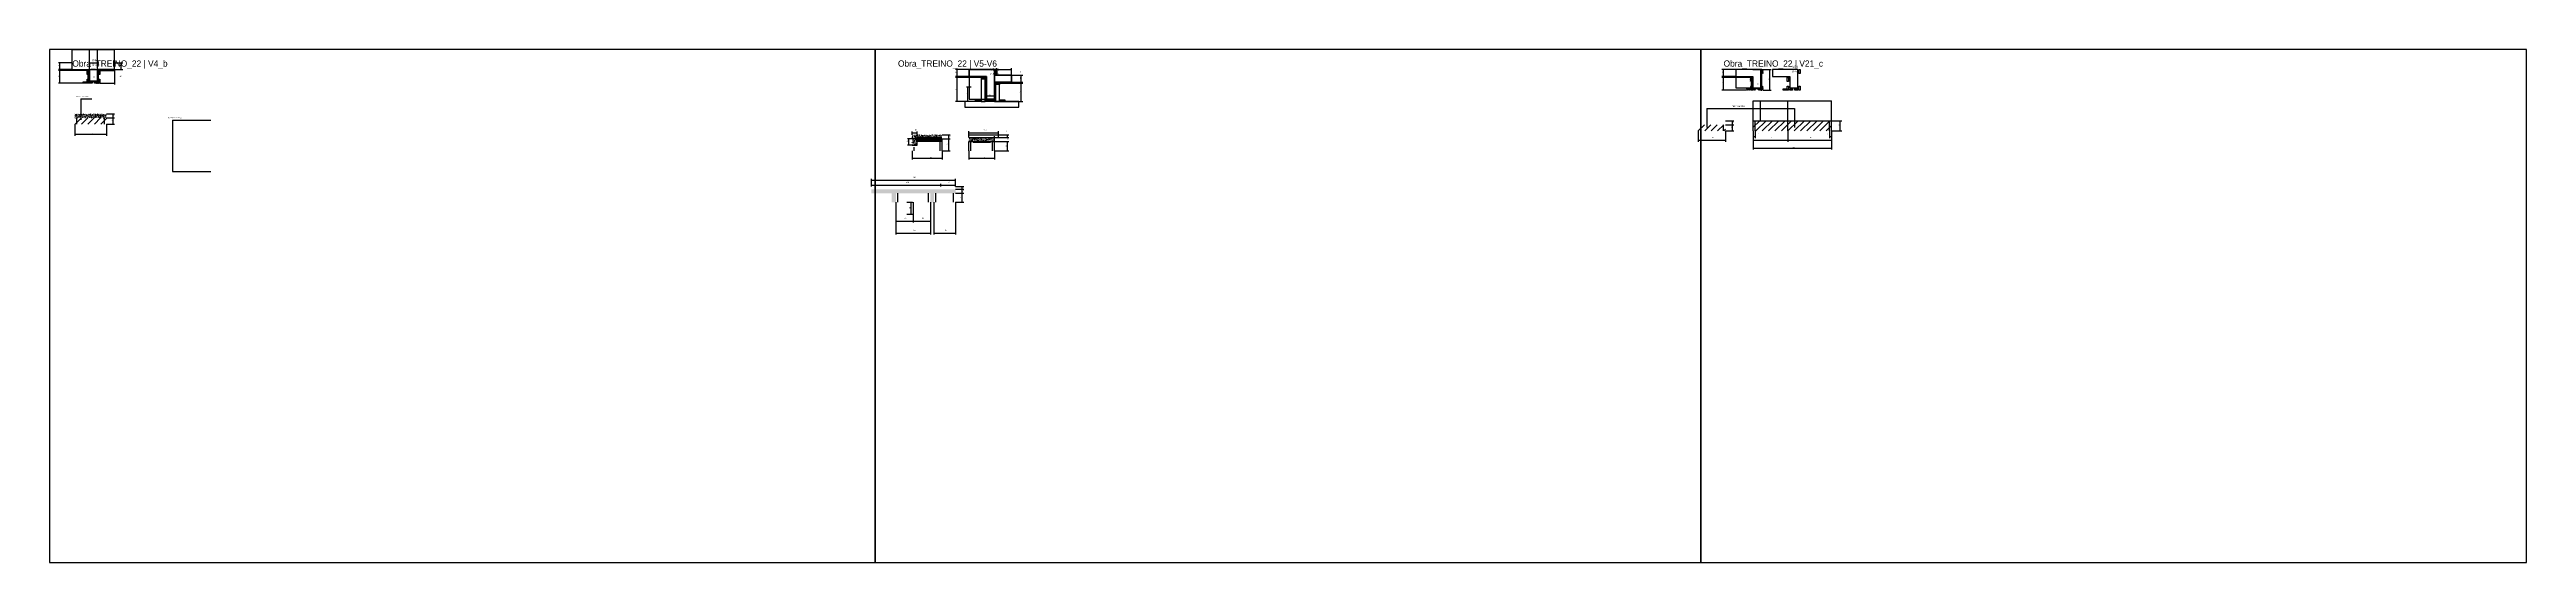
# Model space of a CAD drawing. Header units: metres. Extents: x -41 to 34800, y -36000 to 1848.
# Drawn here: x 8700 to 17400, y -30600 to -28800 of the extents above; entities that cross this region are included whole.
import ezdxf

# ---------------------------------------------------------------- set-up
doc = ezdxf.new("R2010")
doc.units = ezdxf.units.M
for name, color, linetype in [('CELL_BORDER', 8, 'Continuous'), ('CONCRETO', 251, 'Continuous'), ('COTA', 4, 'Continuous'), ('Cota Seção (2x)', 4, 'Continuous'), ('Hachura', 253, 'Continuous'), ('LABEL_ID', 3, 'Continuous'), ('Madeira', 126, 'Continuous'), ('Painéis', 200, 'Continuous'), ('PONTALETE', 2, 'Continuous'), ('SARR_2.2x7', 40, 'Continuous'), ('Texto Seção', 7, 'Continuous')]:
    doc.layers.add(name, color=color, linetype=linetype)

msp = doc.modelspace()

# ---------------------------------------------------------------- hatches: boundary and pattern name
at = {"layer": 'COTA'}
h = msp.add_hatch(dxfattribs=at)
h.set_pattern_fill('AR-CONC', scale=0.03)
h.paths.add_polyline_path([(8788.8, -29025.7), (8788.8, -29039.7), (8899.8, -29039.7), (8899.8, -29025.7)])
h = msp.add_hatch(dxfattribs=at)
h.set_pattern_fill('AR-CONC', scale=0.03)
h.paths.add_polyline_path([(11729.9, -29099.1), (11729.9, -29135.1), (11747.9, -29135.1), (11747.9, -29113.1), (11834.8, -29113.1), (11834.8, -29099.1)])
h = msp.add_hatch(dxfattribs=at)
h.set_pattern_fill('AR-CONC', scale=0.03)
h.paths.add_polyline_path([(12019.6, -29123.1), (12019.6, -29109.1), (11928.6, -29109.1), (11928.6, -29123.1)])
h = msp.add_hatch(dxfattribs=at)
h.set_pattern_fill('AR-CONC', scale=0.03)
h.paths.add_polyline_path([(11657.6, -29336), (11673, -29336), (11673, -29304), (11794, -29304), (11794, -29336), (11806.6, -29336), (11806.6, -29304), (11882.6, -29304), (11882.6, -29290), (11586.6, -29290), (11586.6, -29304), (11657.6, -29304)])
at = {"layer": 'Hachura'}
h = msp.add_hatch(color=8, dxfattribs=at)
h.dxf.hatch_style = 1
h.paths.add_polyline_path([(8780, -28874), (8780, -28870), (8780, -28870), (8840, -28870), (8840, -28870), (8840, -28874), (8840, -28874), (8780, -28874)])
h = msp.add_hatch(dxfattribs=at)
h.set_pattern_fill('ANSI31', scale=0.5)
h.paths.add_polyline_path([(8836, -28888), (8831.6, -28888), (8831.6, -28888), (8831.6, -28874), (8831.6, -28874), (8836, -28874), (8836, -28874), (8836, -28888)])
h = msp.add_hatch(color=8, dxfattribs=at)
h.dxf.hatch_style = 1
h.paths.add_polyline_path([(8836, -28874), (8840, -28874), (8840, -28874), (8840, -28918), (8840, -28918), (8836, -28918), (8836, -28918), (8836, -28874)])
h = msp.add_hatch(color=8, dxfattribs=at)
h.dxf.hatch_style = 1
h.paths.add_polyline_path([(8928, -28874), (8928, -28870), (8928, -28870), (8868, -28870), (8868, -28870), (8868, -28874), (8868, -28874), (8928, -28874)])
h = msp.add_hatch(color=8, dxfattribs=at)
h.dxf.hatch_style = 1
h.paths.add_polyline_path([(8872, -28874), (8868, -28874), (8868, -28874), (8868, -28918), (8868, -28918), (8872, -28918), (8872, -28918), (8872, -28874)])
h = msp.add_hatch(dxfattribs=at)
h.set_pattern_fill('ANSI31', scale=0.5)
h.paths.add_polyline_path([(8876.4, -28888), (8872, -28888), (8872, -28888), (8872, -28874), (8872, -28874), (8876.4, -28874), (8876.4, -28874), (8876.4, -28888)])
h = msp.add_hatch(color=8, dxfattribs=at)
h.dxf.hatch_style = 1
h.paths.add_polyline_path([(12022.7, -28870), (12018.7, -28870), (12018.7, -28870), (12018.7, -28890), (12018.7, -28890), (12022.7, -28890), (12022.7, -28890), (12022.7, -28870)])
h = msp.add_hatch(dxfattribs=at)
h.set_pattern_fill('ANSI31', scale=0.5)
h.paths.add_polyline_path([(12027.1, -28890), (12022.7, -28890), (12022.7, -28890), (12022.7, -28870), (12022.7, -28870), (12027.1, -28870), (12027.1, -28870), (12027.1, -28890)])
h = msp.add_hatch(color=8, dxfattribs=at)
h.dxf.hatch_style = 1
h.paths.add_polyline_path([(14714.5, -28870), (14710.5, -28870), (14710.5, -28870), (14710.5, -28942), (14710.5, -28942), (14714.5, -28942), (14714.5, -28942), (14714.5, -28870)])
h = msp.add_hatch(dxfattribs=at)
h.set_pattern_fill('ANSI31', scale=0.5)
h.paths.add_polyline_path([(14718.9, -28884), (14714.5, -28884), (14714.5, -28884), (14714.5, -28870), (14714.5, -28870), (14718.9, -28870), (14718.9, -28870), (14718.9, -28884)])
h = msp.add_hatch(dxfattribs=at)
h.set_pattern_fill('ANSI31', scale=0.5)
h.paths.add_polyline_path([(8831.6, -28913.6), (8831.6, -28918), (8831.6, -28918), (8817.6, -28918), (8817.6, -28918), (8817.6, -28913.6), (8817.6, -28913.6), (8831.6, -28913.6)])
h = msp.add_hatch(dxfattribs=at)
h.set_pattern_fill('ANSI31', scale=0.5)
h.paths.add_polyline_path([(8836, -28918), (8831.6, -28918), (8831.6, -28918), (8831.6, -28904), (8831.6, -28904), (8836, -28904), (8836, -28904), (8836, -28918)])
h = msp.add_hatch(color=8, dxfattribs=at)
h.dxf.hatch_style = 1
h.paths.add_polyline_path([(8840, -28913.6), (8840, -28910), (8840, -28910), (8868, -28910), (8868, -28910), (8868, -28913.6), (8868, -28913.6), (8840, -28913.6)])
h = msp.add_hatch(dxfattribs=at)
h.set_pattern_fill('ANSI31', scale=0.5)
h.paths.add_polyline_path([(8840, -28918), (8840, -28913.6), (8840, -28913.6), (8850, -28913.6), (8850, -28913.6), (8850, -28918), (8850, -28918), (8840, -28918)])
h = msp.add_hatch(dxfattribs=at)
h.set_pattern_fill('ANSI31', scale=0.5)
h.paths.add_polyline_path([(8858, -28918), (8858, -28913.6), (8858, -28913.6), (8868, -28913.6), (8868, -28913.6), (8868, -28918), (8868, -28918), (8858, -28918)])
h = msp.add_hatch(dxfattribs=at)
h.set_pattern_fill('ANSI31', scale=0.5)
h.paths.add_polyline_path([(8876.4, -28918), (8872, -28918), (8872, -28918), (8872, -28904), (8872, -28904), (8876.4, -28904), (8876.4, -28904), (8876.4, -28918)])
h = msp.add_hatch(color=8, dxfattribs=at)
h.dxf.hatch_style = 1
h.paths.add_polyline_path([(11930.7, -28898), (11930.7, -28894), (11930.7, -28894), (11990.7, -28894), (11990.7, -28894), (11990.7, -28898), (11990.7, -28898), (11930.7, -28898)])
h = msp.add_hatch(dxfattribs=at)
h.set_pattern_fill('ANSI31', scale=0.5)
h.paths.add_polyline_path([(11972.7, -28898), (11972.7, -28902.4), (11972.7, -28902.4), (11986.7, -28902.4), (11986.7, -28902.4), (11986.7, -28898), (11986.7, -28898), (11972.7, -28898)])
h = msp.add_hatch(color=8, dxfattribs=at)
h.dxf.hatch_style = 1
h.paths.add_polyline_path([(11986.7, -28898), (11990.7, -28898), (11990.7, -28898), (11990.7, -28982), (11990.7, -28982), (11986.7, -28982), (11986.7, -28982), (11986.7, -28898)])
h = msp.add_hatch(color=8, dxfattribs=at)
h.dxf.hatch_style = 1
h.paths.add_polyline_path([(12078.7, -28918), (12078.7, -28914), (12078.7, -28914), (12018.7, -28914), (12018.7, -28914), (12018.7, -28918), (12018.7, -28918), (12078.7, -28918)])
h = msp.add_hatch(color=8, dxfattribs=at)
h.dxf.hatch_style = 1
h.paths.add_polyline_path([(12022.7, -28918), (12018.7, -28918), (12018.7, -28918), (12018.7, -28982), (12018.7, -28982), (12022.7, -28982), (12022.7, -28982), (12022.7, -28918)])
h = msp.add_hatch(dxfattribs=at)
h.set_pattern_fill('ANSI31', scale=0.5)
h.paths.add_polyline_path([(12036.7, -28918), (12036.7, -28922.4), (12036.7, -28922.4), (12022.7, -28922.4), (12022.7, -28922.4), (12022.7, -28918), (12022.7, -28918), (12036.7, -28918)])
h = msp.add_hatch(color=8, dxfattribs=at)
h.dxf.hatch_style = 1
h.paths.add_polyline_path([(14622.5, -28898), (14622.5, -28894), (14622.5, -28894), (14682.5, -28894), (14682.5, -28894), (14682.5, -28898), (14682.5, -28898), (14622.5, -28898)])
h = msp.add_hatch(dxfattribs=at)
h.set_pattern_fill('ANSI31', scale=0.5)
h.paths.add_polyline_path([(14674.1, -28937.6), (14674.1, -28942), (14674.1, -28942), (14660.1, -28942), (14660.1, -28942), (14660.1, -28937.6), (14660.1, -28937.6), (14674.1, -28937.6)])
h = msp.add_hatch(dxfattribs=at)
h.set_pattern_fill('ANSI31', scale=0.5)
h.paths.add_polyline_path([(14678.5, -28912), (14674.1, -28912), (14674.1, -28912), (14674.1, -28898), (14674.1, -28898), (14678.5, -28898), (14678.5, -28898), (14678.5, -28912)])
h = msp.add_hatch(dxfattribs=at)
h.set_pattern_fill('ANSI31', scale=0.5)
h.paths.add_polyline_path([(14678.5, -28942), (14674.1, -28942), (14674.1, -28942), (14674.1, -28928), (14674.1, -28928), (14678.5, -28928), (14678.5, -28928), (14678.5, -28942)])
h = msp.add_hatch(color=8, dxfattribs=at)
h.dxf.hatch_style = 1
h.paths.add_polyline_path([(14678.5, -28898), (14682.5, -28898), (14682.5, -28898), (14682.5, -28942), (14682.5, -28942), (14678.5, -28942), (14678.5, -28942), (14678.5, -28898)])
h = msp.add_hatch(color=8, dxfattribs=at)
h.dxf.hatch_style = 1
h.paths.add_polyline_path([(14682.5, -28937.6), (14682.5, -28934), (14682.5, -28934), (14710.5, -28934), (14710.5, -28934), (14710.5, -28937.6), (14710.5, -28937.6), (14682.5, -28937.6)])
h = msp.add_hatch(dxfattribs=at)
h.set_pattern_fill('ANSI31', scale=0.5)
h.paths.add_polyline_path([(14682.5, -28942), (14682.5, -28937.6), (14682.5, -28937.6), (14692.5, -28937.6), (14692.5, -28937.6), (14692.5, -28942), (14692.5, -28942), (14682.5, -28942)])
h = msp.add_hatch(dxfattribs=at)
h.set_pattern_fill('ANSI31', scale=0.5)
h.paths.add_polyline_path([(14700.5, -28942), (14700.5, -28937.6), (14700.5, -28937.6), (14710.5, -28937.6), (14710.5, -28937.6), (14710.5, -28942), (14710.5, -28942), (14700.5, -28942)])
h = msp.add_hatch(dxfattribs=at)
h.set_pattern_fill('ANSI31', scale=0.5)
h.paths.add_polyline_path([(14718.9, -28942), (14714.5, -28942), (14714.5, -28942), (14714.5, -28928), (14714.5, -28928), (14718.9, -28928), (14718.9, -28928), (14718.9, -28942)])
h = msp.add_hatch(dxfattribs=at)
h.set_pattern_fill('ANSI31', scale=5)
h.paths.add_polyline_path([(8788.8, -29039.7), (8788.8, -29061.7), (8899.8, -29061.7), (8899.8, -29039.7)])
h = msp.add_hatch(dxfattribs=at)
h.set_pattern_fill('ANSI31', scale=0.5)
h.paths.add_polyline_path([(11952.7, -28982), (11952.7, -28977.6), (11952.7, -28977.6), (11972.7, -28977.6), (11972.7, -28977.6), (11972.7, -28982), (11972.7, -28982), (11952.7, -28982)])
h = msp.add_hatch(color=8, dxfattribs=at)
h.dxf.hatch_style = 1
h.paths.add_polyline_path([(11990.7, -28977.6), (11990.7, -28974), (11990.7, -28974), (12018.7, -28974), (12018.7, -28974), (12018.7, -28977.6), (12018.7, -28977.6), (11990.7, -28977.6)])
h = msp.add_hatch(dxfattribs=at)
h.set_pattern_fill('ANSI31', scale=0.5)
h.paths.add_polyline_path([(11990.7, -28982), (11990.7, -28977.6), (11990.7, -28977.6), (12000.7, -28977.6), (12000.7, -28977.6), (12000.7, -28982), (12000.7, -28982), (11990.7, -28982)])
h = msp.add_hatch(dxfattribs=at)
h.set_pattern_fill('ANSI31', scale=0.5)
h.paths.add_polyline_path([(12008.7, -28982), (12008.7, -28977.6), (12008.7, -28977.6), (12018.7, -28977.6), (12018.7, -28977.6), (12018.7, -28982), (12018.7, -28982), (12008.7, -28982)])
h = msp.add_hatch(dxfattribs=at)
h.set_pattern_fill('ANSI31', scale=0.5)
h.paths.add_polyline_path([(12056.7, -28982), (12056.7, -28977.6), (12056.7, -28977.6), (12036.7, -28977.6), (12036.7, -28977.6), (12036.7, -28982), (12036.7, -28982), (12056.7, -28982)])
h = msp.add_hatch(dxfattribs=at)
h.set_pattern_fill('ANSI31', scale=5)
h.paths.add_polyline_path([(14805.6, -29085.6), (14805.6, -29049.6), (14683.6, -29049.6), (14683.6, -29085.6)])
h = msp.add_hatch(dxfattribs=at)
h.set_pattern_fill('ANSI31', scale=5)
h.paths.add_polyline_path([(14959.5, -29085.6), (14959.5, -29049.6), (14805.6, -29049.6), (14805.6, -29085.6)])
h = msp.add_hatch(dxfattribs=at)
h.set_pattern_fill('ANSI31', scale=5)
h.paths.add_polyline_path([(14587, -29085.6), (14587, -29063.6), (14491, -29063.6), (14491, -29085.6)])

# ---------------------------------------------------------------- linework, layer by layer
at = {"layer": 'CELL_BORDER'}
for points in [[(8700, -30600), (11600, -30600), (11600, -28800), (8700, -28800)], [(11600, -30600), (14500, -30600), (14500, -28800), (11600, -28800)], [(14500, -30600), (17400, -30600), (17400, -28800), (14500, -28800)]]:
    msp.add_lwpolyline(points, close=True, dxfattribs=at)
at = {"layer": 'CONCRETO'}
for points in [[(12018.7, -28914), (12018.7, -28974), (11990.7, -28974), (11990.7, -28894), (11930.7, -28894), (11930.7, -28870), (12018.7, -28870)], [(12018.7, -28890), (12078.7, -28890), (12078.7, -28914), (12018.7, -28914)]]:
    msp.add_lwpolyline(points, dxfattribs=at)
for points in [[(11930.7, -28974), (12018.7, -28974), (12018.7, -28870), (11930.7, -28870)], [(14622.5, -28934), (14710.5, -28934), (14710.5, -28870), (14622.5, -28870)], [(14752.2, -28870), (14752.2, -28894), (14812.2, -28894), (14812.2, -28934), (14840.2, -28934), (14840.2, -28890), (14840.2, -28870), (14812.2, -28870), (14812.2, -28870)], [(12018.7, -28914), (12078.7, -28914), (12078.7, -28890), (12018.7, -28890)]]:
    msp.add_lwpolyline(points, close=True, dxfattribs=at)
at = {"layer": 'COTA'}
for p, q in [((8780, -28846), (8731.6, -28846)), ((8780, -28870), (8731.6, -28870)), ((8780, -28874), (8731.6, -28874)), ((8736.6, -28870), (8736.6, -28846)), ((8736.6, -28918), (8736.6, -28874)), ((8928, -28846), (8957.1, -28846)), ((8928, -28870), (8957.1, -28870)), ((8928, -28874), (8928, -28923)), ((8952.1, -28870), (8952.1, -28846)), ((11930.7, -28870), (11882.4, -28870)), ((11887.4, -28894), (11887.4, -28870)), ((12027.1, -28870), (12027.1, -28865)), ((12027.1, -28870), (12078.7, -28870)), ((12078.7, -28890), (12078.7, -28865)), ((14622.5, -28870), (14574.1, -28870)), ((14579.1, -28894), (14579.1, -28870)), ((14703.3, -28870), (14747.6, -28870)), ((14742.6, -28942), (14742.6, -28870)), ((8817.6, -28918), (8731.6, -28918)), ((8876.4, -28918), (8876.4, -28913)), ((8876.4, -28918), (8928, -28918)), ((11930.7, -28894), (11882.4, -28894)), ((11930.7, -28898), (11882.4, -28898)), ((11887.4, -28982), (11887.4, -28898)), ((11937.7, -28932), (11920.2, -28932)), ((11925.2, -28982), (11925.2, -28932)), ((12036.7, -28918), (12118.2, -28918)), ((12078.7, -28890), (12118.2, -28890)), ((12078.7, -28914), (12118.2, -28914)), ((12113.2, -28914), (12113.2, -28890)), ((12113.2, -28982), (12113.2, -28918)), ((14622.5, -28894), (14574.1, -28894)), ((14622.5, -28898), (14574.1, -28898)), ((14660.1, -28942), (14574.1, -28942)), ((14579.1, -28942), (14579.1, -28898)), ((14718.9, -28942), (14747.6, -28942)), ((8899.8, -29025.7), (8928.4, -29025.7)), ((8899.8, -29039.7), (8928.4, -29039.7)), ((8899.8, -29039.7), (8928.4, -29039.7)), ((8923.4, -29039.7), (8923.4, -29025.7)), ((8923.4, -29061.7), (8923.4, -29039.7)), ((11952.7, -28982), (11882.4, -28982)), ((11937.7, -28982), (11920.2, -28982)), ((12056.7, -28982), (12118.2, -28982)), ((14587, -29049.6), (14615.7, -29049.6)), ((14610.7, -29063.6), (14610.7, -29049.6)), ((14959.6, -29049.6), (14994.9, -29049.6)), ((14989.9, -29085.6), (14989.9, -29049.6)), ((8788.8, -29061.7), (8788.8, -29102.4)), ((8788.8, -29097.4), (8899.8, -29097.4)), ((8899.8, -29061.7), (8899.8, -29102.4)), ((8899.8, -29061.7), (8928.4, -29061.7)), ((11747.9, -29113.1), (11713.5, -29113.1)), ((11729.9, -29135.1), (11713.5, -29135.1)), ((11718.5, -29135.1), (11718.5, -29113.1)), ((11729.9, -29099.1), (11729.9, -29087.2)), ((11729.9, -29092.2), (11747.9, -29092.2)), ((11747.9, -29113.1), (11747.9, -29087.2)), ((11834.8, -29099.1), (11863.5, -29099.1)), ((11834.8, -29113.1), (11863.5, -29113.1)), ((11834.8, -29113.1), (11863.5, -29113.1)), ((11858.5, -29113.1), (11858.5, -29099.1)), ((11858.5, -29155.1), (11858.5, -29113.1)), ((11928.6, -29099.1), (11928.6, -29086.7)), ((11928.6, -29091.7), (12033.6, -29091.7)), ((12019.6, -29123.1), (12019.6, -29104.1)), ((12019.6, -29109.1), (12033.6, -29109.1)), ((12019.6, -29123.1), (12069.5, -29123.1)), ((12033.6, -29099.1), (12033.6, -29086.7)), ((12033.6, -29099.1), (12069.5, -29099.1)), ((12033.6, -29109.1), (12033.6, -29104.1)), ((12033.6, -29109.1), (12069.5, -29109.1)), ((12064.5, -29109.1), (12064.5, -29099.1)), ((12064.5, -29155.1), (12064.5, -29123.1)), ((14491, -29085.6), (14491, -29123.5)), ((14491, -29118.5), (14587, -29118.5)), ((14587, -29063.6), (14615.7, -29063.6)), ((14587, -29063.6), (14615.7, -29063.6)), ((14587, -29085.6), (14615.7, -29085.6)), ((14587, -29085.6), (14587, -29123.5)), ((14610.7, -29085.6), (14610.7, -29063.6)), ((14683.6, -29085.6), (14683.6, -29151.2)), ((14683.6, -29085.6), (14683.6, -29123.5)), ((14683.6, -29085.6), (14683.6, -29110.6)), ((14683.6, -29105.6), (14690.6, -29105.6)), ((14683.6, -29118.5), (14805.6, -29118.5)), ((14690.6, -29085.6), (14690.6, -29110.6)), ((14805.6, -29085.6), (14805.6, -29123.5)), ((14805.6, -29085.6), (14805.6, -29123.5)), ((14805.6, -29118.5), (14959.5, -29118.5)), ((14952.5, -29085.6), (14952.5, -29110.6)), ((14952.5, -29105.6), (14959.5, -29105.6)), ((14959.5, -29085.6), (14959.5, -29151.2)), ((14959.5, -29085.6), (14994.9, -29085.6)), ((14959.5, -29085.6), (14959.5, -29123.5)), ((14959.5, -29085.6), (14959.5, -29110.6)), ((11729.9, -29155.1), (11729.9, -29185.8)), ((11729.9, -29180.8), (11834.8, -29180.8)), ((11834.8, -29155.1), (11834.8, -29185.8)), ((11834.8, -29155.1), (11863.5, -29155.1)), ((11928.6, -29155.1), (11928.6, -29185.8)), ((11928.6, -29180.8), (12019.6, -29180.8)), ((12019.6, -29155.1), (12019.6, -29185.8)), ((12019.6, -29155.1), (12069.5, -29155.1)), ((14683.6, -29146.2), (14959.5, -29146.2)), ((11586.6, -29280), (11586.6, -29253.7)), ((11586.6, -29258.7), (11882.6, -29258.7)), ((11586.6, -29280), (11586.6, -29270.8)), ((11586.6, -29275.8), (11830.6, -29275.8)), ((11830.6, -29280), (11830.6, -29270.8)), ((11830.6, -29280), (11830.6, -29270.8)), ((11830.6, -29275.8), (11882.6, -29275.8)), ((11882.6, -29280), (11882.6, -29253.7)), ((11882.6, -29280), (11882.6, -29270.8)), ((11882.6, -29280), (11910.9, -29280)), ((11882.6, -29290), (11910.9, -29290)), ((11882.6, -29290), (11910.9, -29290)), ((11882.6, -29304), (11910.9, -29304)), ((11882.6, -29304), (11910.9, -29304)), ((11905.9, -29290), (11905.9, -29280)), ((11905.9, -29304), (11905.9, -29290)), ((11905.9, -29336), (11905.9, -29304)), ((11673, -29336), (11673, -29449.4)), ((11673, -29336), (11673, -29407.5)), ((11673, -29402.5), (11734, -29402.5)), ((11711.2, -29336), (11731.4, -29336)), ((11711.2, -29378), (11731.4, -29378)), ((11726.4, -29378), (11726.4, -29336)), ((11734, -29336), (11734, -29407.5)), ((11734, -29336), (11734, -29407.5)), ((11734, -29402.5), (11794, -29402.5)), ((11794, -29336), (11794, -29449.4)), ((11794, -29336), (11794, -29407.5)), ((11806.6, -29336), (11806.6, -29449.4)), ((11882.6, -29336), (11882.6, -29449.4)), ((11882.6, -29336), (11910.9, -29336)), ((11673, -29444.4), (11794, -29444.4)), ((11806.6, -29444.4), (11882.6, -29444.4))]:
    msp.add_line(p, q, dxfattribs=at)
at = {"layer": 'Cota Seção (2x)'}
for p, q in [((8840, -28846), (8873, -28846)), ((8868, -28910), (8868, -28846)), ((11990.7, -28870), (12023.7, -28870)), ((12018.7, -28974), (12018.7, -28870)), ((14682.5, -28870), (14715.5, -28870)), ((14710.5, -28934), (14710.5, -28870)), ((8840, -28910), (8840, -28905)), ((8840, -28910), (8873, -28910)), ((8840, -28910), (8868, -28910)), ((8868, -28910), (8868, -28905)), ((11990.7, -28974), (11990.7, -28957.1)), ((11990.7, -28962.1), (12018.7, -28962.1)), ((12018.7, -28974), (12018.7, -28957.1)), ((14682.5, -28934), (14682.5, -28929)), ((14682.5, -28934), (14715.5, -28934)), ((14682.5, -28934), (14710.5, -28934)), ((14710.5, -28934), (14710.5, -28929)), ((11990.7, -28974), (12023.7, -28974))]:
    msp.add_line(p, q, dxfattribs=at)
at = {"layer": 'Madeira'}
for points in [[(8836, -28888), (8831.6, -28888), (8831.6, -28874), (8836, -28874)], [(8876.4, -28888), (8872, -28888), (8872, -28874), (8876.4, -28874)], [(12027.1, -28890), (12022.7, -28890), (12022.7, -28870), (12027.1, -28870)], [(14848.6, -28884), (14844.2, -28884), (14844.2, -28870), (14848.6, -28870)], [(8831.6, -28913.6), (8831.6, -28918), (8817.6, -28918), (8817.6, -28913.6)], [(8836, -28918), (8831.6, -28918), (8831.6, -28904), (8836, -28904)], [(8840, -28918), (8840, -28913.6), (8850, -28913.6), (8850, -28918)], [(8858, -28918), (8858, -28913.6), (8868, -28913.6), (8868, -28918)], [(8876.4, -28918), (8872, -28918), (8872, -28904), (8876.4, -28904)], [(11972.7, -28898), (11972.7, -28902.4), (11986.7, -28902.4), (11986.7, -28898)], [(11972.7, -28982), (11986.7, -28982), (11986.7, -28898), (11972.7, -28898)], [(12036.7, -28918), (12036.7, -28922.4), (12022.7, -28922.4), (12022.7, -28918)], [(12036.7, -28918), (12022.7, -28918), (12022.7, -28982), (12036.7, -28982)], [(14803.8, -28937.6), (14803.8, -28942), (14789.8, -28942), (14789.8, -28937.6)], [(14808.2, -28912), (14803.8, -28912), (14803.8, -28898), (14808.2, -28898)], [(14808.2, -28942), (14803.8, -28942), (14803.8, -28928), (14808.2, -28928)], [(14812.2, -28942), (14812.2, -28937.6), (14822.2, -28937.6), (14822.2, -28942)], [(14830.2, -28942), (14830.2, -28937.6), (14840.2, -28937.6), (14840.2, -28942)], [(14848.6, -28942), (14844.2, -28942), (14844.2, -28928), (14848.6, -28928)], [(11914.9, -29002), (12104.5, -29002), (12104.5, -28982), (11914.9, -28982)], [(11952.7, -28982), (11952.7, -28977.6), (11972.7, -28977.6), (11972.7, -28982)], [(11990.7, -28982), (11990.7, -28977.6), (12000.7, -28977.6), (12000.7, -28982)], [(12008.7, -28982), (12008.7, -28977.6), (12018.7, -28977.6), (12018.7, -28982)], [(12056.7, -28982), (12056.7, -28977.6), (12036.7, -28977.6), (12036.7, -28982)]]:
    msp.add_lwpolyline(points, close=True, dxfattribs=at)
at = {"layer": 'Painéis'}
for p, q in [((8780, -28800), (8840.1, -28800)), ((8780, -28870), (8780, -28800)), ((8780, -28870), (8840, -28870)), ((8780, -28874), (8780, -28870)), ((8780, -28870), (8840.1, -28870)), ((8840, -28874), (8840, -28870)), ((8840, -28918), (8840, -28874)), ((8840.1, -28870), (8840.1, -28800)), ((8840.1, -28800), (8868.1, -28800)), ((8840.1, -28870), (8840.1, -28800)), ((8840.1, -28870), (8868.1, -28870)), ((8868, -28870), (8928, -28870)), ((8868, -28874), (8868, -28870)), ((8868, -28918), (8868, -28874)), ((8868.1, -28870), (8868.1, -28800)), ((8868.1, -28800), (8928.1, -28800)), ((8868.1, -28870), (8868.1, -28800)), ((8868.1, -28870), (8928.1, -28870)), ((8928, -28874), (8928, -28870)), ((8928.1, -28870), (8928.1, -28800)), ((12018.7, -28890), (12018.7, -28870)), ((14710.5, -28942), (14710.5, -28870)), ((11930.7, -28894), (11990.7, -28894)), ((11930.7, -28898), (11930.7, -28894)), ((11990.7, -28898), (11990.7, -28894)), ((11990.7, -28982), (11990.7, -28898)), ((12018.7, -28914), (12078.7, -28914)), ((12018.7, -28918), (12018.7, -28914)), ((12018.7, -28982), (12018.7, -28918)), ((12078.7, -28918), (12078.7, -28914)), ((14622.5, -28894), (14682.5, -28894)), ((14682.5, -28898), (14682.5, -28894)), ((14682.5, -28942), (14682.5, -28898)), ((14682.5, -28934), (14710.5, -28934)), ((14682.5, -28937.6), (14682.5, -28934)), ((14710.5, -28937.6), (14710.5, -28934)), ((11990.7, -28974), (12018.7, -28974)), ((11990.7, -28977.6), (11990.7, -28974)), ((12018.7, -28977.6), (12018.7, -28974)), ((14683.6, -28979.6), (14710.1, -28979.6)), ((14683.6, -29049.6), (14683.6, -28979.6)), ((14683.6, -29049.6), (14959.5, -29049.6)), ((14683.6, -29085.6), (14683.6, -29049.6)), ((14683.6, -29049.6), (14710.1, -29049.6)), ((14710.1, -29049.6), (14710.1, -28979.6)), ((14710.1, -28979.6), (14805.1, -28979.6)), ((14710.1, -29049.6), (14710.1, -28979.6)), ((14710.1, -29049.6), (14805.1, -29049.6)), ((14805.1, -29049.6), (14805.1, -28979.6)), ((14805.1, -28979.6), (14959.1, -28979.6)), ((14805.1, -29049.6), (14805.1, -28979.6)), ((14805.1, -29049.6), (14959.1, -29049.6)), ((14805.6, -29085.6), (14805.6, -29049.6)), ((14959.1, -29049.6), (14959.1, -28979.6)), ((14959.5, -29085.6), (14959.5, -29049.6)), ((11729.9, -29135.1), (11747.9, -29135.1)), ((11747.9, -29113.1), (11834.8, -29113.1)), ((11747.9, -29135.1), (11747.9, -29113.1)), ((11834.8, -29155.1), (11834.8, -29113.1)), ((11928.6, -29099.1), (12033.6, -29099.1)), ((11928.6, -29109.1), (11928.6, -29099.1)), ((11928.6, -29109.1), (12033.6, -29109.1)), ((11928.6, -29123.1), (12019.6, -29123.1)), ((11928.6, -29155.1), (11928.6, -29123.1)), ((12019.6, -29155.1), (12019.6, -29123.1)), ((12033.6, -29109.1), (12033.6, -29099.1))]:
    msp.add_line(p, q, dxfattribs=at)
for points in [[(8780, -28874), (8780, -28870), (8840, -28870), (8840, -28874)], [(8836, -28874), (8840, -28874), (8840, -28918), (8836, -28918)], [(8928, -28874), (8928, -28870), (8868, -28870), (8868, -28874)], [(8872, -28874), (8868, -28874), (8868, -28918), (8872, -28918)], [(12022.7, -28870), (12018.7, -28870), (12018.7, -28890), (12022.7, -28890)], [(14714.5, -28870), (14710.5, -28870), (14710.5, -28942), (14714.5, -28942)], [(8840, -28913.6), (8840, -28910), (8868, -28910), (8868, -28913.6)], [(11930.7, -28898), (11930.7, -28894), (11990.7, -28894), (11990.7, -28898)], [(11986.7, -28898), (11990.7, -28898), (11990.7, -28982), (11986.7, -28982)], [(12078.7, -28918), (12078.7, -28914), (12018.7, -28914), (12018.7, -28918)], [(12022.7, -28918), (12018.7, -28918), (12018.7, -28982), (12022.7, -28982)], [(14622.5, -28898), (14622.5, -28894), (14682.5, -28894), (14682.5, -28898)], [(14678.5, -28898), (14682.5, -28898), (14682.5, -28942), (14678.5, -28942)], [(14682.5, -28937.6), (14682.5, -28934), (14710.5, -28934), (14710.5, -28937.6)], [(11990.7, -28977.6), (11990.7, -28974), (12018.7, -28974), (12018.7, -28977.6)]]:
    msp.add_lwpolyline(points, close=True, dxfattribs=at)
at = {"layer": 'PONTALETE'}
for p, q in [((8809.5, -28972.7), (8848.5, -28972.7)), ((8809.5, -28972.7), (8809.5, -29046.2)), ((9131.7, -29047.2), (9266.8, -29047.2)), ((9131.7, -29047.2), (9131.7, -29227.9)), ((14520.7, -29007.1), (14829.4, -29007.1)), ((14520.7, -29007.1), (14520.7, -29073.3)), ((14829.4, -29007.1), (14829.4, -29073.3)), ((9131.7, -29227.9), (9266.8, -29227.9))]:
    msp.add_line(p, q, dxfattribs=at)
at = {"layer": 'SARR_2.2x7'}
for p, q in [((8795.8, -29061.7), (8795.8, -29039.7)), ((8892.8, -29061.7), (8892.8, -29039.7)), ((14690.6, -29085.6), (14690.6, -29049.6)), ((14952.5, -29085.6), (14952.5, -29049.6)), ((11736.9, -29155.1), (11736.9, -29142.1)), ((11747.9, -29115.3), (11819.8, -29115.3)), ((11748.9, -29108.3), (11834, -29108.3)), ((11748.9, -29114.2), (11834, -29114.2)), ((11748.9, -29115.3), (11834, -29115.3)), ((11748.9, -29116.4), (11834, -29116.4)), ((11748.9, -29117.5), (11834, -29117.5)), ((11748.9, -29118.7), (11834, -29118.7)), ((11748.9, -29119.8), (11834, -29119.8)), ((11748.9, -29120.9), (11834, -29120.9)), ((11748.9, -29122), (11834, -29122)), ((11827.8, -29155.1), (11827.8, -29113.1)), ((11935.6, -29155.1), (11935.6, -29123.1)), ((11943.6, -29125.3), (12004.6, -29125.3)), ((12012.6, -29155.1), (12012.6, -29123.1)), ((14580, -29085.6), (14580, -29063.6)), ((11680, -29336), (11680, -29304)), ((11787, -29336), (11787, -29304)), ((11813.6, -29336), (11813.6, -29304)), ((11875.6, -29336), (11875.6, -29304))]:
    msp.add_line(p, q, dxfattribs=at)

# ---------------------------------------------------------------- texts
at = {"layer": 'COTA'}
for s, p in [('12', (8731.1, -28858)), ('12', (8946.6, -28858)), ('12', (11881.9, -28882)), ('10', (12107.7, -28880)), ('12', (14573.6, -28882)), ('22', (8731.1, -28896)), ('22', (8946.6, -28896)), ('42', (11881.9, -28940)), ('25', (11919.7, -28957)), ('32', (12107.7, -28950)), ('12', (12107.7, -28902)), ('22', (14573.6, -28920)), ('36', (14737.1, -28906)), ('22', (8915.4, -29050.7)), ('14', (8923.4, -29032.7)), ('14', (14610.7, -29056.6)), ('111', (8844.3, -29097.4)), ('22', (11710.5, -29124.1)), ('18', (11738.9, -29084.1)), ('42', (11850.4, -29134.1)), ('14', (11858.5, -29106.1)), ('105', (11981.1, -29083.6)), ('32', (12056.3, -29139.1)), ('10', (12056.4, -29088.3)), ('14', (12064.5, -29116.1)), ('96', (14539, -29110.3)), ('22', (14602.7, -29074.6)), ('7', (14699.4, -29097.6)), ('122', (14744.6, -29110.4)), ('276', (14821.5, -29146.2)), ('154', (14882.5, -29110.4)), ('7', (14943.7, -29097.6)), ('36', (14981.7, -29067.6)), ('105', (11789.8, -29180.8)), ('91', (11982.1, -29180.8)), ('244', (11708.6, -29267.8)), ('296', (11734.6, -29250.5)), ('52', (11856.6, -29267.7)), ('32', (11897.7, -29320)), ('10', (11905.9, -29285)), ('14', (11905.9, -29297)), ('61', (11703.5, -29394.4)), ('42', (11718.3, -29357)), ('60', (11764, -29394.4)), ('121', (11733.5, -29436.3)), ('76', (11844.6, -29436.3))]:
    msp.add_text(s, height=4, dxfattribs=at).set_placement(p)
at = {"layer": 'Cota Seção (2x)'}
for s, p in [('32', (8868, -28870.5)), ('14', (8854, -28898.5)), ('14', (11999.7, -28962.1)), ('52', (12018.7, -28932.8)), ('14', (14696.5, -28922.5)), ('32', (14710.5, -28894.4))]:
    msp.add_text(s, height=4, dxfattribs=at).set_placement(p)
at = {"layer": 'LABEL_ID'}
for s, p in [('Obra_TREINO_22 | V4_b', (8780, -28860)), ('Obra_TREINO_22 | V5-V6', (11680, -28860)), ('Obra_TREINO_22 | V21_c', (14580, -28860))]:
    msp.add_text(s, height=22, dxfattribs=at).set_placement(p)
at = {"layer": 'PONTALETE'}
for s, p in [('REAP. V6 4ºPAV.', (8795, -28966.7)), ('REAP. V15 4ºPAV.', (9117.2, -29041.2)), ('REAP. V24 3ºPAV.', (14610.1, -29001.1))]:
    msp.add_text(s, height=4, dxfattribs=at).set_placement(p)
at = {"layer": 'Texto Seção'}
for s, height, p in [('V4', 8, (8849, -28841)), ('(14x32)', 6, (8849, -28856)), ('V5-V6', 8, (12005, -28873.6)), ('(14x52)', 6, (12005, -28888.6)), ('V21', 8, (14821.2, -28865)), ('(14x32)', 6, (14821.2, -28880))]:
    msp.add_text(s, height=height, dxfattribs=at).set_placement(p)

doc.saveas('drawing.dxf')
